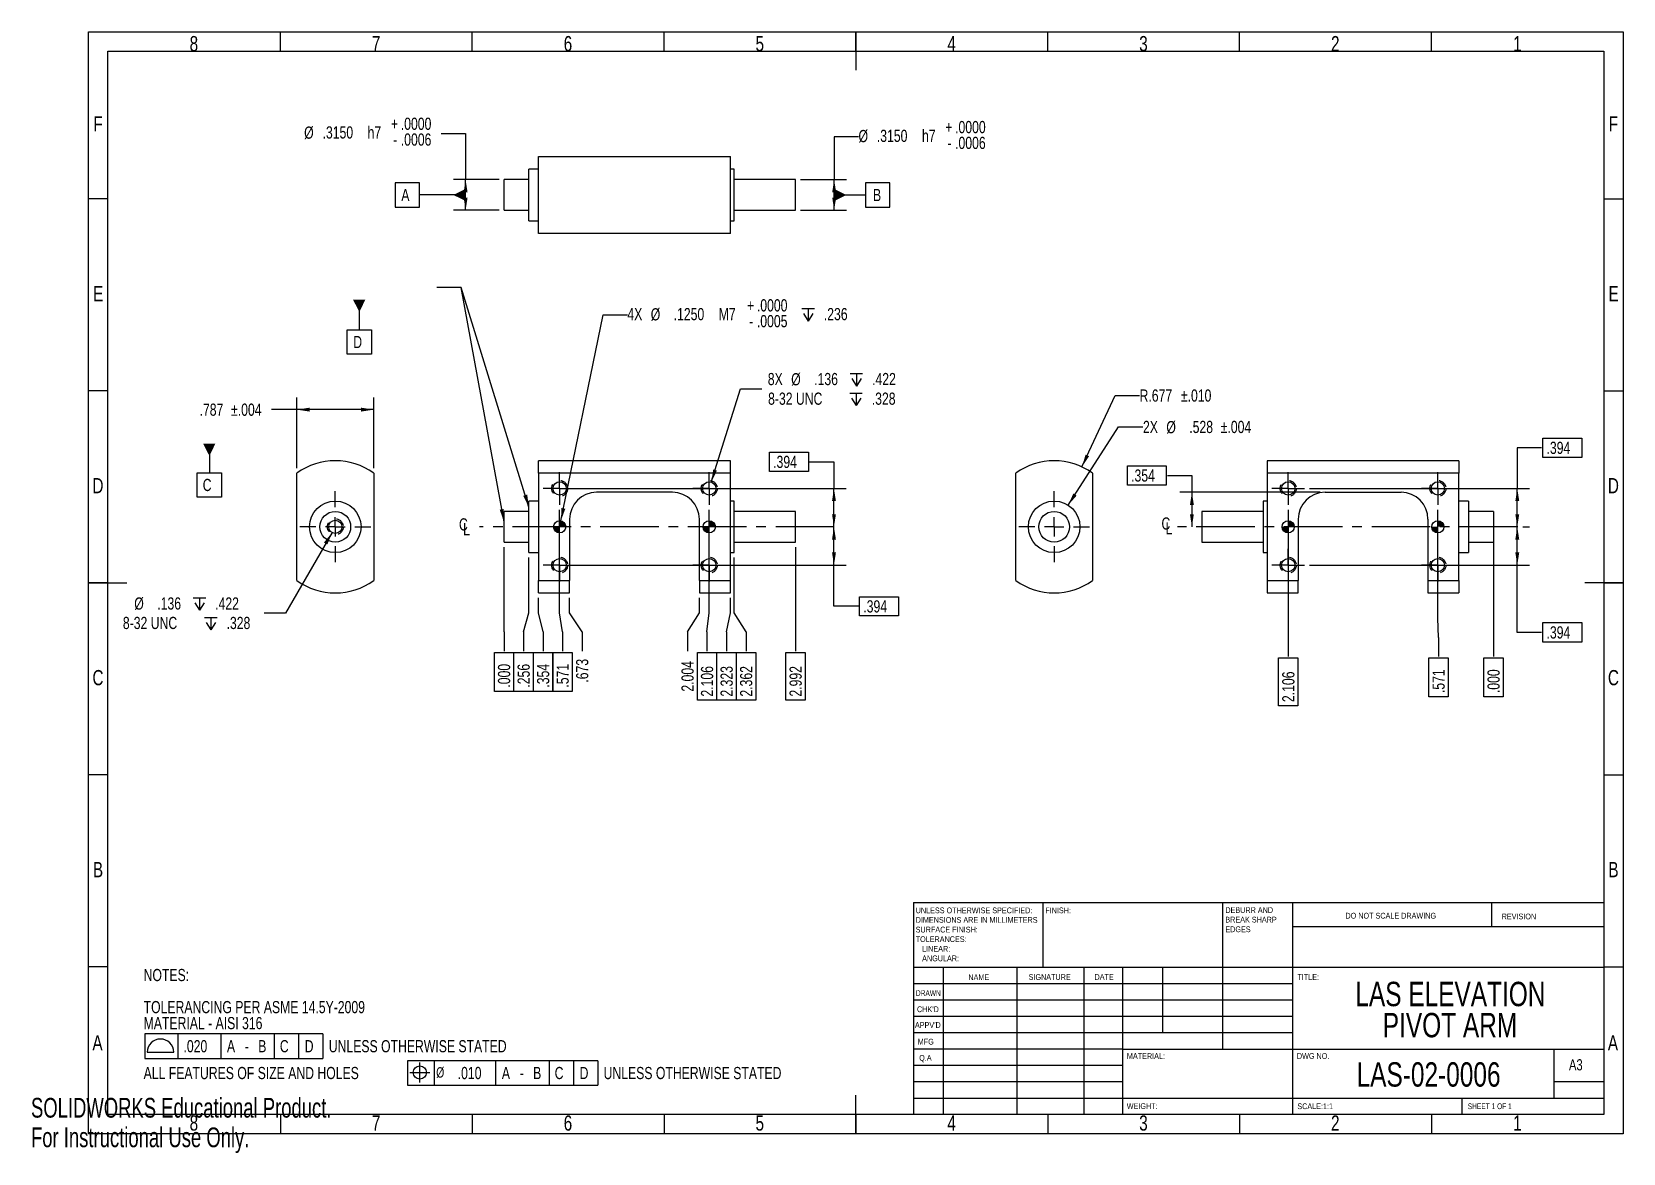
# Model space of a CAD drawing. Extents: x 0 to 16.3, y 0 to 11.5.
import ezdxf

# ---------------------------------------------------------------- set-up
doc = ezdxf.new("R2010")
doc.units = 0
for name, pattern in [('SLD-CENTER', [0.75, 0.6, -0.05, 0.05, -0.05]), ('SLD-DASHED', [0.075, 0.05, -0.025]), ('SLD-SOLID', [0])]:
    doc.linetypes.add(name, pattern=pattern)
doc.layers.get('0').update_dxf_attribs({"linetype": 'CONTINUOUS'})
doc.styles.add('SLDTEXTSTYLE0', font='TXT', dxfattribs={"width": 0.75})
doc.styles.add('SLDTEXTSTYLE1', font='TXT', dxfattribs={"width": 0.686449})
doc.styles.add('SLDTEXTSTYLE2', font='TXT', dxfattribs={"width": 0.6875})
doc.styles.add('SLDTEXTSTYLE4', font='TXT', dxfattribs={"width": 0.7})
doc.dimstyles.new('SLDDIMSTYLE0', dxfattribs={"dimtxt": 0.125, "dimasz": 0.13, "dimexe": 0, "dimexo": 0.0625, "dimgap": -0.03125, "dimtad": 0, "dimtih": 1, "dimtoh": 1, "dimdec": 3, "dimrnd": 1e-09, "dimzin": 4, "dimtxsty": 'SLDTEXTSTYLE0', "dimblk1": 'NONE', "dimblk2": 'NONE', "dimsah": 1, "dimcen": 0.09, "dimazin": 3, "dimtfac": 1, "dimtdec": 3, "dimtofl": 0, "dimtmove": 0, "dimatfit": 3, "dimtolj": 1})
doc.dimstyles.new('SLDDIMSTYLE1', dxfattribs={"dimtxt": 0.125, "dimasz": 0.13, "dimexe": 0, "dimexo": 0.0625, "dimgap": -0.03125, "dimtad": 0, "dimtih": 1, "dimtoh": 1, "dimdec": 3, "dimrnd": 1e-09, "dimzin": 12, "dimtxsty": 'SLDTEXTSTYLE0', "dimblk1": 'NONE', "dimblk2": 'NONE', "dimsah": 1, "dimcen": 0.09, "dimazin": 3, "dimtfac": 1, "dimtdec": 3, "dimtofl": 0, "dimtmove": 0, "dimatfit": 3, "dimtolj": 1})
doc.dimstyles.new('SLDDIMSTYLE10', dxfattribs={"dimtxt": 0.125, "dimasz": 0.13, "dimexe": 0, "dimexo": 0.0625, "dimgap": 0.03125, "dimtad": 0, "dimtih": 1, "dimtoh": 1, "dimdec": 3, "dimrnd": 1e-09, "dimzin": 12, "dimtxsty": 'SLDTEXTSTYLE0', "dimsah": 1, "dimcen": 0, "dimazin": 3, "dimtol": 1, "dimtp": 0.003937, "dimtm": 0.003937, "dimtfac": 1, "dimtdec": 3, "dimtofl": 0, "dimtmove": 0, "dimatfit": 3, "dimtolj": 1})
doc.dimstyles.new('SLDDIMSTYLE11', dxfattribs={"dimtxt": 0.125, "dimasz": 0.13, "dimexe": 0, "dimexo": 0.0625, "dimgap": 0.03125, "dimtad": 0, "dimtih": 1, "dimtoh": 1, "dimdec": 4, "dimrnd": 1e-09, "dimzin": 4, "dimtxsty": 'SLDTEXTSTYLE0', "dimsah": 1, "dimcen": 0.09, "dimazin": 3, "dimtol": 1, "dimtm": 0.0006, "dimtfac": 1, "dimtdec": 4, "dimtofl": 0, "dimtmove": 0, "dimatfit": 3, "dimtolj": 1, "dimtzin": 4})
doc.dimstyles.new('SLDDIMSTYLE12', dxfattribs={"dimtxt": 0.125, "dimasz": 0.13, "dimexe": 0, "dimexo": 0.0625, "dimgap": -0.03125, "dimtad": 0, "dimtih": 1, "dimtoh": 1, "dimdec": 3, "dimrnd": 1e-09, "dimzin": 4, "dimtxsty": 'SLDTEXTSTYLE0', "dimblk1": 'NONE', "dimblk2": 'NONE', "dimsah": 1, "dimcen": 0.09, "dimazin": 3, "dimtfac": 1, "dimtdec": 3, "dimtofl": 0, "dimtmove": 0, "dimatfit": 3, "dimtolj": 1})
doc.dimstyles.new('SLDDIMSTYLE13', dxfattribs={"dimtxt": 0.125, "dimasz": 0.13, "dimexe": 0, "dimexo": 0.0625, "dimgap": 0.03125, "dimtad": 0, "dimtih": 1, "dimtoh": 1, "dimdec": 3, "dimrnd": 1e-09, "dimzin": 12, "dimtxsty": 'SLDTEXTSTYLE0', "dimsah": 1, "dimcen": 0.09, "dimazin": 3, "dimtol": 1, "dimtp": 0.003937, "dimtm": 0.003937, "dimtfac": 1, "dimtdec": 3, "dimtofl": 0, "dimtmove": 0, "dimatfit": 3, "dimtolj": 1})
doc.dimstyles.new('SLDDIMSTYLE2', dxfattribs={"dimtxt": 0.125, "dimasz": 0.13, "dimexe": 0, "dimexo": 0.0625, "dimgap": 0.03125, "dimtad": 0, "dimtih": 1, "dimtoh": 1, "dimdec": 3, "dimrnd": 1e-09, "dimzin": 12, "dimtxsty": 'SLDTEXTSTYLE0', "dimblk1": 'NONE', "dimblk2": 'NONE', "dimsah": 1, "dimcen": 0.09, "dimazin": 3, "dimtfac": 1, "dimtdec": 3, "dimtofl": 0, "dimtmove": 0, "dimatfit": 3, "dimtolj": 1, "dimtzin": 12})
doc.dimstyles.new('SLDDIMSTYLE3', dxfattribs={"dimtxt": 0.125, "dimasz": 0.13, "dimexe": 0, "dimexo": 0.0625, "dimgap": -0.03125, "dimtad": 0, "dimtih": 1, "dimtoh": 1, "dimdec": 3, "dimrnd": 1e-09, "dimzin": 12, "dimtxsty": 'SLDTEXTSTYLE0', "dimblk1": 'NONE', "dimblk2": 'NONE', "dimsah": 1, "dimcen": 0.09, "dimazin": 3, "dimtfac": 1, "dimtdec": 3, "dimtofl": 0, "dimtmove": 0, "dimatfit": 3, "dimtolj": 1})
doc.dimstyles.new('SLDDIMSTYLE4', dxfattribs={"dimtxt": 0.125, "dimasz": 0.13, "dimexe": 0, "dimexo": 0.0625, "dimgap": 0.03125, "dimtad": 0, "dimtih": 1, "dimtoh": 1, "dimdec": 4, "dimrnd": 1e-09, "dimzin": 4, "dimtxsty": 'SLDTEXTSTYLE0', "dimsah": 1, "dimcen": 0, "dimazin": 3, "dimtol": 1, "dimtm": 0.001, "dimtfac": 1, "dimtdec": 3, "dimtofl": 0, "dimtmove": 0, "dimatfit": 3, "dimtolj": 1, "dimtzin": 0})
doc.dimstyles.new('SLDDIMSTYLE5', dxfattribs={"dimtxt": 0.125, "dimasz": 0.13, "dimexe": 0, "dimexo": 0.0625, "dimgap": 0.03125, "dimtad": 0, "dimtih": 1, "dimtoh": 1, "dimdec": 3, "dimrnd": 1e-09, "dimzin": 12, "dimtxsty": 'SLDTEXTSTYLE0', "dimsah": 1, "dimcen": 0, "dimazin": 3, "dimtfac": 1, "dimtdec": 3, "dimtofl": 0, "dimtmove": 0, "dimatfit": 3, "dimtolj": 1, "dimtzin": 12})
doc.dimstyles.new('SLDDIMSTYLE6', dxfattribs={"dimtxt": 0.125, "dimasz": 0.13, "dimexe": 0, "dimexo": 0.0625, "dimgap": -0.03125, "dimtad": 0, "dimtih": 1, "dimtoh": 1, "dimdec": 3, "dimrnd": 1e-09, "dimzin": 12, "dimtxsty": 'SLDTEXTSTYLE0', "dimsah": 1, "dimcen": 0.09, "dimazin": 3, "dimtfac": 1, "dimtdec": 3, "dimtofl": 0, "dimtmove": 0, "dimatfit": 3, "dimtolj": 1})
doc.dimstyles.new('SLDDIMSTYLE8', dxfattribs={"dimtxt": 0.18, "dimasz": 0.13, "dimexe": 0, "dimexo": 0.0625, "dimgap": 0, "dimtad": 0, "dimtih": 1, "dimtoh": 1, "dimdec": 0, "dimrnd": 1e-09, "dimzin": 0, "dimtxsty": 'STANDARD', "dimsah": 1, "dimcen": 0.09, "dimazin": 3, "dimtfac": 0.13, "dimtdec": 0, "dimtofl": 0, "dimtmove": 0, "dimatfit": 3, "dimtolj": 1, "dimtzin": 0})
doc.dimstyles.new('SLDDIMSTYLE9', dxfattribs={"dimtxt": 0.125, "dimasz": 0.13, "dimexe": 0, "dimexo": 0.0625, "dimgap": 0.03125, "dimtad": 0, "dimtih": 1, "dimtoh": 1, "dimdec": 3, "dimrnd": 1e-09, "dimzin": 12, "dimtxsty": 'SLDTEXTSTYLE0', "dimsah": 1, "dimcen": 0, "dimazin": 3, "dimtol": 1, "dimtp": 0.009843, "dimtm": 0.009843, "dimtfac": 1, "dimtdec": 3, "dimtofl": 0, "dimtmove": 0, "dimatfit": 3, "dimtolj": 1, "dimtzin": 0})

msp = doc.modelspace()

# ---------------------------------------------------------------- texts
at = {"color": 7, "linetype": 'CONTINUOUS'}
for s, insert, char_height, attachment_point, style in [('8', (1.67165, 11.45317), 0.15625, 2, 'SLDTEXTSTYLE0'), ('7', (3.54173, 11.45317), 0.15625, 2, 'SLDTEXTSTYLE0'), ('6', (5.51024, 11.45317), 0.15625, 2, 'SLDTEXTSTYLE0'), ('5', (7.47874, 11.45317), 0.15625, 2, 'SLDTEXTSTYLE0'), ('4', (9.44725, 11.45317), 0.15625, 2, 'SLDTEXTSTYLE0'), ('3', (11.41575, 11.45317), 0.15625, 2, 'SLDTEXTSTYLE0'), ('2', (13.38425, 11.45317), 0.15625, 2, 'SLDTEXTSTYLE0'), ('1', (15.25433, 11.45317), 0.15625, 2, 'SLDTEXTSTYLE0'), ('F', (0.68731, 10.63081), 0.15625, 2, 'SLDTEXTSTYLE0'), ('F', (16.23849, 10.63081), 0.15625, 2, 'SLDTEXTSTYLE0'), ('E', (0.68928, 8.88868), 0.15625, 2, 'SLDTEXTSTYLE0'), ('E', (16.24046, 8.88868), 0.15625, 2, 'SLDTEXTSTYLE0'), ('D', (0.68711, 6.92018), 0.15625, 2, 'SLDTEXTSTYLE0'), ('D', (16.23829, 6.92018), 0.15625, 2, 'SLDTEXTSTYLE0'), ('C', (0.68735, 4.95168), 0.15625, 2, 'SLDTEXTSTYLE0'), ('C', (16.23853, 4.95168), 0.15625, 2, 'SLDTEXTSTYLE0'), ('B', (0.68782, 2.98317), 0.15625, 2, 'SLDTEXTSTYLE0'), ('B', (16.239, 2.98317), 0.15625, 2, 'SLDTEXTSTYLE0'), ('FINISH:', (10.40832, 2.51651), 0.059055, 1, 'SLDTEXTSTYLE0'), ('DO NOT SCALE DRAWING', (13.48877, 2.46193), 0.0590551, 1, 'SLDTEXTSTYLE0'), ('REVISION', (15.09164, 2.45413), 0.059055, 1, 'SLDTEXTSTYLE0'), ('NAME', (9.61899, 1.83077), 0.059055, 1, 'SLDTEXTSTYLE0'), ('SIGNATURE', (10.23754, 1.83314), 0.059055, 1, 'SLDTEXTSTYLE0'), ('DATE', (10.91396, 1.83371), 0.059055, 1, 'SLDTEXTSTYLE0'), ('TITLE:', (12.99568, 1.83371), 0.059055, 1, 'SLDTEXTSTYLE0'), ('DRAWN', (9.08045, 1.66869), 0.059055, 1, 'SLDTEXTSTYLE1'), ("CHK'D", (9.0921, 1.50244), 0.059055, 1, 'SLDTEXTSTYLE0'), ("APPV'D", (9.07093, 1.34118), 0.059055, 1, 'SLDTEXTSTYLE0'), ('A', (0.68266, 1.20711), 0.15625, 2, 'SLDTEXTSTYLE0'), ('MFG', (9.09937, 1.16991), 0.059055, 1, 'SLDTEXTSTYLE0'), ('A', (16.23385, 1.20711), 0.15625, 2, 'SLDTEXTSTYLE0'), ('Q.A', (9.11453, 1.00412), 0.059055, 1, 'SLDTEXTSTYLE0'), ('MATERIAL:', (11.2459, 1.02307), 0.059055, 1, 'SLDTEXTSTYLE0'), ('DWG NO.', (12.99028, 1.02307), 0.059055, 1, 'SLDTEXTSTYLE0'), ('LAS-02-0006', (14.34162, 0.92941), 0.25, 2, 'SLDTEXTSTYLE0'), ('A3', (15.78233, 0.96088), 0.114583, 1, 'SLDTEXTSTYLE0'), ('SOLIDWORKS Educational Product.', (0, 0.56419), 0.2022874, 1, 'SLDTEXTSTYLE4'), ('WEIGHT:', (11.2448, 0.50982), 0.059, 1, 'SLDTEXTSTYLE0'), ('SCALE:1:1', (12.99504, 0.50788), 0.059055, 1, 'SLDTEXTSTYLE0'), ('SHEET 1 OF 1', (14.74324, 0.50788), 0.0590551, 1, 'SLDTEXTSTYLE2'), ('8', (1.67165, 0.38475), 0.15625, 2, 'SLDTEXTSTYLE0'), ('7', (3.54173, 0.38475), 0.15625, 2, 'SLDTEXTSTYLE0'), ('6', (5.51024, 0.38475), 0.15625, 2, 'SLDTEXTSTYLE0'), ('5', (7.47874, 0.38475), 0.15625, 2, 'SLDTEXTSTYLE0'), ('4', (9.44725, 0.38475), 0.15625, 2, 'SLDTEXTSTYLE0'), ('3', (11.41575, 0.38475), 0.15625, 2, 'SLDTEXTSTYLE0'), ('2', (13.38425, 0.38475), 0.15625, 2, 'SLDTEXTSTYLE0'), ('1', (15.25433, 0.38475), 0.15625, 2, 'SLDTEXTSTYLE0'), ('For Instructional Use Only.', (0, 0.26076), 0.2022874, 1, 'SLDTEXTSTYLE4')]:
    msp.add_mtext(s, dxfattribs=dict(at, insert=insert, char_height=char_height, attachment_point=attachment_point, style=style))

# ---------------------------------------------------------------- blocks, each defined once
blk = doc.blocks.new('SW_SYMBOL_GTOL_SPROF')
at = {"color": 0, "linetype": 'CONTINUOUS'}
blk.add_line((0, 0), (78.7, 0), dxfattribs=at)
blk.add_arc((39.4, 0), 39.4, 0, 180, dxfattribs=at)
blk = doc.blocks.new('SW_SYMBOL_GTOL_POSI')
at = {"color": 0, "linetype": 'CONTINUOUS'}
for p, q in [((29.5, -9.8), (29.5, 49.2)), ((0, 19.7), (59.1, 19.7))]:
    blk.add_line(p, q, dxfattribs=at)
blk.add_circle((29.5, 19.7), 19.7, dxfattribs=at)
blk = doc.blocks.new('SW_NOTE_0')
at = {"color": 0, "linetype": 'SLD-SOLID'}
for p, q in [((0.013, -0.506), (0.013, -0.756)), ((1.84, -0.506), (0.013, -0.506)), ((0.013, -0.506), (0.013, -0.756)), ((0.35, -0.506), (0.013, -0.506)), ((0.35, -0.506), (0.35, -0.756)), ((0.792, -0.506), (0.792, -0.756)), ((0.792, -0.506), (0.792, -0.756)), ((1.34, -0.506), (1.34, -0.756)), ((1.59, -0.506), (1.59, -0.756)), ((1.84, -0.506), (1.84, -0.756)), ((0.013, -0.756), (1.84, -0.756)), ((0.013, -0.756), (0.35, -0.756)), ((2.708, -0.781), (2.708, -1.031)), ((4.661, -0.781), (2.708, -0.781)), ((2.708, -0.781), (2.708, -1.031)), ((2.983, -0.781), (2.708, -0.781)), ((2.983, -0.781), (2.983, -1.031)), ((3.612, -0.781), (3.612, -1.031)), ((3.612, -0.781), (3.612, -1.031)), ((4.161, -0.781), (4.161, -1.031)), ((4.411, -0.781), (4.411, -1.031)), ((4.661, -0.781), (4.661, -1.031)), ((2.708, -1.031), (4.661, -1.031)), ((2.708, -1.031), (2.983, -1.031))]:
    blk.add_line(p, q, dxfattribs=at)
at = {"color": 0, "linetype": 'CONTINUOUS'}
for name, p, xscale, yscale, zscale in [('SW_SYMBOL_GTOL_SPROF', (0.037, -0.694), 0.0034488282, 0.0034488282, 0.0034488282), ('SW_SYMBOL_GTOL_POSI', (2.733, -0.969), 0.0034488281, 0.0034488281, 0.0034488281)]:
    blk.add_blockref(name, p, dxfattribs=dict(at, xscale=xscale, yscale=yscale, zscale=zscale))
at = {"color": 0, "linetype": 'CONTINUOUS', "attachment_point": 1, "style": 'SLDTEXTSTYLE0'}
for s, insert, char_height in [('NOTES:', (0, 0.161), 0.125), ('TOLERANCING PER ASME 14.5Y-2009', (0, -0.168), 0.125), ('MATERIAL - AISI 316', (0, -0.332), 0.125), ('.020', (0.409, -0.569), 0.125), ('A', (0.855, -0.569), 0.125), ('-', (1.038, -0.569), 0.125), ('B', (1.176, -0.569), 0.125), ('C', (1.398, -0.569), 0.125), ('D', (1.653, -0.569), 0.125), ('UNLESS OTHERWISE STATED', (1.9, -0.569), 0.125), ('ALL FEATURES OF SIZE AND HOLES', (0, -0.844), 0.125), ('%%c', (3.002, -0.847), 0.1063), ('.010', (3.223, -0.844), 0.125), ('A', (3.676, -0.844), 0.125), ('-', (3.859, -0.844), 0.125), ('B', (3.997, -0.844), 0.125), ('C', (4.218, -0.844), 0.125), ('D', (4.474, -0.844), 0.125), ('UNLESS OTHERWISE STATED', (4.72, -0.844), 0.125)]:
    blk.add_mtext(s, dxfattribs=dict(at, insert=insert, char_height=char_height))
blk = doc.blocks.new('SW_NOTE_0_1')
at = {"color": 0, "linetype": 'CONTINUOUS', "attachment_point": 1, "style": 'SLDTEXTSTYLE0'}
for s, insert, char_height in [('UNLESS OTHERWISE SPECIFIED:', (0, 0.076), 0.05906), ('SURFACE FINISH:', (0, -0.121), 0.05906), ('DIMENSIONS ARE IN MILLIMETERS', (0, -0.022), 0.05906), ('TOLERANCES:', (0, -0.219), 0.05906), ('LINEAR:', (0.066, -0.318), 0.0591), ('ANGULAR:', (0.066, -0.416), 0.0591)]:
    blk.add_mtext(s, dxfattribs=dict(at, insert=insert, char_height=char_height))
blk = doc.blocks.new('SW_NOTE_0_2')
at = {"color": 0, "linetype": 'CONTINUOUS', "attachment_point": 1, "style": 'SLDTEXTSTYLE0'}
for s, insert, char_height in [('DEBURR AND', (0, 0.076), 0.0591), ('BREAK SHARP', (0, -0.022), 0.05906), ('EDGES', (0, -0.121), 0.0591)]:
    blk.add_mtext(s, dxfattribs=dict(at, insert=insert, char_height=char_height))
blk = doc.blocks.new('SW_NOTE_0_3')
at = {"color": 0, "linetype": 'CONTINUOUS', "char_height": 0.25, "attachment_point": 2, "style": 'SLDTEXTSTYLE0'}
for s, insert in [('LAS ELEVATION', (1.176, 0.322)), ('PIVOT ARM', (1.172, 0.003))]:
    blk.add_mtext(s, dxfattribs=dict(at, insert=insert))
blk = doc.blocks.new('_D')
at = {"color": 7, "linetype": 'SLD-SOLID'}
for p, q in [((4.854, 5.539), (4.854, 6.213)), ((4.854, 5.342), (4.854, 5.539)), ((4.854, 5.342), (4.854, 5.145)), ((4.755, 4.733), (4.755, 5.133)), ((4.755, 5.133), (4.953, 5.133)), ((4.953, 5.133), (4.953, 4.733)), ((4.953, 4.733), (4.755, 4.733))]:
    blk.add_line(p, q, dxfattribs=at)
at = {"color": 7, "linetype": 'SLD-SOLID', "insert": (4.792, 4.771), "char_height": 0.125, "attachment_point": 1, "rotation": 90, "style": 'SLDTEXTSTYLE0'}
blk.add_mtext('.000', dxfattribs=at)
blk = doc.blocks.new('_NONE')
blk = doc.blocks.new('_D_1')
at = {"color": 7, "linetype": 'SLD-SOLID'}
for p, q in [((5.11, 5.539), (5.11, 6.107)), ((5.055, 5.342), (5.11, 5.539)), ((5.055, 5.342), (5.055, 5.145)), ((4.955, 4.733), (4.955, 5.133)), ((4.955, 5.133), (5.154, 5.133)), ((5.154, 5.133), (5.154, 4.733)), ((5.154, 4.733), (4.955, 4.733))]:
    blk.add_line(p, q, dxfattribs=at)
at = {"color": 7, "linetype": 'SLD-SOLID', "insert": (4.993, 4.771), "char_height": 0.125, "attachment_point": 1, "rotation": 90, "style": 'SLDTEXTSTYLE0'}
blk.add_mtext('.256', dxfattribs=at)
blk = doc.blocks.new('_D_2')
at = {"color": 7, "linetype": 'SLD-SOLID'}
for p, q in [((5.208, 5.539), (5.208, 5.693)), ((5.255, 5.342), (5.208, 5.539)), ((5.255, 5.342), (5.255, 5.145)), ((5.156, 4.733), (5.156, 5.133)), ((5.156, 5.133), (5.354, 5.133)), ((5.354, 5.133), (5.354, 4.733)), ((5.354, 4.733), (5.156, 4.733))]:
    blk.add_line(p, q, dxfattribs=at)
at = {"color": 7, "linetype": 'SLD-SOLID', "insert": (5.193, 4.771), "char_height": 0.125, "attachment_point": 1, "rotation": 90, "style": 'SLDTEXTSTYLE0'}
blk.add_mtext('.354', dxfattribs=at)
blk = doc.blocks.new('_D_3')
at = {"color": 7, "linetype": 'SLD-SOLID'}
for p, q in [((5.425, 5.539), (5.425, 6.596)), ((5.455, 5.342), (5.425, 5.539)), ((5.455, 5.342), (5.455, 5.145)), ((5.356, 4.733), (5.356, 5.133)), ((5.356, 5.133), (5.555, 5.133)), ((5.555, 5.133), (5.555, 4.733)), ((5.555, 4.733), (5.356, 4.733))]:
    blk.add_line(p, q, dxfattribs=at)
at = {"color": 7, "linetype": 'SLD-SOLID', "insert": (5.393, 4.771), "char_height": 0.125, "attachment_point": 1, "rotation": 90, "style": 'SLDTEXTSTYLE0'}
blk.add_mtext('.571', dxfattribs=at)
blk = doc.blocks.new('_D_4')
at = {"color": 7, "linetype": 'SLD-SOLID'}
for p, q in [((5.527, 5.539), (5.527, 5.693)), ((5.656, 5.342), (5.527, 5.539)), ((5.656, 5.342), (5.656, 5.145))]:
    blk.add_line(p, q, dxfattribs=at)
at = {"color": 7, "linetype": 'SLD-SOLID', "insert": (5.594, 4.822), "char_height": 0.125, "attachment_point": 1, "rotation": 90, "style": 'SLDTEXTSTYLE0'}
blk.add_mtext('.673', dxfattribs=at)
blk = doc.blocks.new('_D_5')
at = {"color": 7, "linetype": 'SLD-SOLID'}
for p, q in [((6.859, 5.539), (6.859, 5.693)), ((6.737, 5.342), (6.859, 5.539)), ((6.737, 5.342), (6.737, 5.145))]:
    blk.add_line(p, q, dxfattribs=at)
at = {"color": 7, "linetype": 'SLD-SOLID', "insert": (6.675, 4.73), "char_height": 0.125, "attachment_point": 1, "rotation": 90, "style": 'SLDTEXTSTYLE0'}
blk.add_mtext('2.004', dxfattribs=at)
blk = doc.blocks.new('_D_6')
at = {"color": 7, "linetype": 'SLD-SOLID'}
for p, q in [((6.96, 5.539), (6.96, 6.596)), ((6.937, 5.342), (6.96, 5.539)), ((6.937, 5.342), (6.937, 5.145)), ((6.838, 4.641), (6.838, 5.133)), ((6.838, 5.133), (7.036, 5.133)), ((7.036, 5.133), (7.036, 4.641)), ((7.036, 4.641), (6.838, 4.641))]:
    blk.add_line(p, q, dxfattribs=at)
at = {"color": 7, "linetype": 'SLD-SOLID', "insert": (6.875, 4.679), "char_height": 0.125, "attachment_point": 1, "rotation": 90, "style": 'SLDTEXTSTYLE0'}
blk.add_mtext('2.106', dxfattribs=at)
blk = doc.blocks.new('_D_7')
at = {"color": 7, "linetype": 'SLD-SOLID'}
for p, q in [((7.177, 5.539), (7.177, 5.693)), ((7.138, 5.342), (7.177, 5.539)), ((7.138, 5.342), (7.138, 5.145)), ((7.038, 4.641), (7.038, 5.133)), ((7.038, 5.133), (7.237, 5.133)), ((7.237, 5.133), (7.237, 4.641)), ((7.237, 4.641), (7.038, 4.641))]:
    blk.add_line(p, q, dxfattribs=at)
at = {"color": 7, "linetype": 'SLD-SOLID', "insert": (7.076, 4.679), "char_height": 0.125, "attachment_point": 1, "rotation": 90, "style": 'SLDTEXTSTYLE0'}
blk.add_mtext('2.323', dxfattribs=at)
blk = doc.blocks.new('_D_8')
at = {"color": 7, "linetype": 'SLD-SOLID'}
for p, q in [((7.216, 5.539), (7.216, 6.107)), ((7.338, 5.342), (7.216, 5.539)), ((7.338, 5.342), (7.338, 5.145)), ((7.239, 4.641), (7.239, 5.133)), ((7.239, 5.133), (7.437, 5.133)), ((7.437, 5.133), (7.437, 4.641)), ((7.437, 4.641), (7.239, 4.641))]:
    blk.add_line(p, q, dxfattribs=at)
at = {"color": 7, "linetype": 'SLD-SOLID', "insert": (7.276, 4.679), "char_height": 0.125, "attachment_point": 1, "rotation": 90, "style": 'SLDTEXTSTYLE0'}
blk.add_mtext('2.362', dxfattribs=at)
blk = doc.blocks.new('_D_9')
at = {"color": 7, "linetype": 'SLD-SOLID'}
for p, q in [((7.846, 6.213), (7.846, 5.145)), ((7.747, 4.641), (7.747, 5.133)), ((7.747, 5.133), (7.945, 5.133)), ((7.945, 5.133), (7.945, 4.641)), ((7.945, 4.641), (7.747, 4.641))]:
    blk.add_line(p, q, dxfattribs=at)
at = {"color": 7, "linetype": 'SLD-SOLID', "insert": (7.784, 4.679), "char_height": 0.125, "attachment_point": 1, "rotation": 90, "style": 'SLDTEXTSTYLE0'}
blk.add_mtext('2.992', dxfattribs=at)
blk = doc.blocks.new('SW_SYMBOL_HOLE_DEPTH')
at = {"color": 0, "linetype": 'SLD-SOLID'}
for p, q in [((0, 34.4), (31.5, 34.4)), ((3.9, 21.9), (15.7, 3)), ((15.7, 34.4), (15.7, 3)), ((27.6, 21.9), (15.7, 3))]:
    blk.add_line(p, q, dxfattribs=at)
blk = doc.blocks.new('_D_10')
at = {"color": 7, "linetype": 'SLD-SOLID'}
for p, q in [((5.438, 6.482), (5.87, 8.593)), ((5.87, 8.593), (6.12, 8.593))]:
    blk.add_line(p, q, dxfattribs=at)
blk.add_solid([(5.438, 6.482), (5.483, 6.605), (5.444, 6.613)], dxfattribs=at)
at = {"color": 7, "linetype": 'SLD-SOLID', "xscale": 0.0040555664, "yscale": 0.0040555664, "zscale": 0.0040555664}
blk.add_blockref('SW_SYMBOL_HOLE_DEPTH', (7.911, 8.518), dxfattribs=at)
at = {"color": 7, "linetype": 'SLD-SOLID', "char_height": 0.125, "attachment_point": 1, "style": 'SLDTEXTSTYLE0'}
for s, insert in [('4X', (6.12, 8.664)), ('%%c', (6.36, 8.662)), ('.1250', (6.595, 8.664)), ('M7', (7.057, 8.664)), ('+', (7.348, 8.754)), ('.0000', (7.449, 8.754)), ('.236', (8.136, 8.664)), ('-', (7.371, 8.592)), ('.0005', (7.449, 8.592))]:
    blk.add_mtext(s, dxfattribs=dict(at, insert=insert))
blk = doc.blocks.new('_D_11')
at = {"color": 7, "linetype": 'SLD-SOLID'}
for p, q in [((6.981, 6.879), (7.28, 7.835)), ((7.28, 7.835), (7.499, 7.835))]:
    blk.add_line(p, q, dxfattribs=at)
blk.add_solid([(6.981, 6.879), (7.039, 6.997), (7.001, 7.009)], dxfattribs=at)
at = {"color": 7, "linetype": 'SLD-SOLID', "xscale": 0.0040555664, "yscale": 0.0040555664, "zscale": 0.0040555664}
for p in [(8.406, 7.852), (8.403, 7.652)]:
    blk.add_blockref('SW_SYMBOL_HOLE_DEPTH', p, dxfattribs=at)
at = {"color": 7, "linetype": 'SLD-SOLID', "char_height": 0.125, "attachment_point": 1, "style": 'SLDTEXTSTYLE0'}
for s, insert in [('8X', (7.561, 7.998)), ('%%c', (7.801, 7.996)), ('.136', (8.037, 7.998)), ('.422', (8.631, 7.998)), ('8-32 UNC', (7.564, 7.797)), ('.328', (8.628, 7.797))]:
    blk.add_mtext(s, dxfattribs=dict(at, insert=insert))
blk = doc.blocks.new('_D_12')
at = {"color": 7, "linetype": 'SLD-SOLID'}
for p, q in [((7.578, 6.987), (7.578, 7.186)), ((7.578, 7.186), (7.977, 7.186)), ((7.977, 7.186), (7.977, 6.987)), ((7.99, 7.087), (8.24, 7.087)), ((8.24, 7.087), (8.24, 6.814)), ((7.977, 6.987), (7.578, 6.987)), ((5.475, 6.814), (8.365, 6.814)), ((8.24, 6.42), (8.24, 6.814))]:
    blk.add_line(p, q, dxfattribs=at)
for points in [[(8.24, 6.814), (8.22, 6.684), (8.26, 6.684)], [(8.24, 6.42), (8.26, 6.55), (8.22, 6.55)]]:
    blk.add_solid(points, dxfattribs=at)
at = {"color": 7, "linetype": 'SLD-SOLID', "insert": (7.616, 7.149), "char_height": 0.125, "attachment_point": 1, "style": 'SLDTEXTSTYLE0'}
blk.add_mtext('.394', dxfattribs=at)
blk = doc.blocks.new('_D_13')
at = {"color": 7, "linetype": 'SLD-SOLID'}
for p, q in [((8.24, 6.027), (8.24, 6.42)), ((5.475, 6.027), (8.365, 6.027)), ((8.24, 5.605), (8.24, 6.027)), ((8.49, 5.605), (8.24, 5.605)), ((8.503, 5.506), (8.503, 5.704)), ((8.503, 5.704), (8.902, 5.704)), ((8.902, 5.704), (8.902, 5.506)), ((8.902, 5.506), (8.503, 5.506))]:
    blk.add_line(p, q, dxfattribs=at)
for points in [[(8.24, 6.42), (8.22, 6.29), (8.26, 6.29)], [(8.24, 6.027), (8.26, 6.157), (8.22, 6.157)]]:
    blk.add_solid(points, dxfattribs=at)
at = {"color": 7, "linetype": 'SLD-SOLID', "insert": (8.541, 5.667), "char_height": 0.125, "attachment_point": 1, "style": 'SLDTEXTSTYLE0'}
blk.add_mtext('.394', dxfattribs=at)
blk = doc.blocks.new('SW_SYMBOL_MOD_CL')
at = {"color": 0, "linetype": 'CONTINUOUS', "char_height": 30.8, "attachment_point": 5, "style": 'SLDTEXTSTYLE0'}
for s, insert in [('C', (15.7, 23.6)), ('L', (23.6, 11.8))]:
    blk.add_mtext(s, dxfattribs=dict(at, insert=insert))
blk = doc.blocks.new('SW_CENTERMARKSYMBOL_0')
at = {"color": 0, "linetype": 'SLD-SOLID'}
for p, q in [((0, 0.1), (0, 0.168)), ((-0.1, 0), (-0.168, 0)), ((0, 0), (-0.1, 0)), ((0, 0), (0, 0.1)), ((0, 0), (0, -0.1)), ((0, 0), (0.1, 0)), ((0.1, 0), (0.168, 0)), ((0, -0.1), (0, -0.168))]:
    blk.add_line(p, q, dxfattribs=at)
blk = doc.blocks.new('SW_CENTERMARKSYMBOL_1')
at = {"color": 0, "linetype": 'SLD-SOLID'}
for p, q in [((0, 0.1), (0, 0.168)), ((-0.1, 0), (-0.168, 0)), ((0, 0), (-0.1, 0)), ((0, 0), (0, 0.1)), ((0, 0), (0, -0.1)), ((0, 0), (0.1, 0)), ((0.1, 0), (0.168, 0)), ((0, -0.1), (0, -0.168))]:
    blk.add_line(p, q, dxfattribs=at)
blk = doc.blocks.new('SW_CENTERMARKSYMBOL_2')
at = {"color": 0, "linetype": 'SLD-SOLID'}
for p, q in [((0, 0.1), (0, 0.168)), ((-0.1, 0), (-0.168, 0)), ((0, 0), (-0.1, 0)), ((0, 0), (0, 0.1)), ((0, 0), (0, -0.1)), ((0, 0), (0.1, 0)), ((0.1, 0), (0.168, 0)), ((0, -0.1), (0, -0.168))]:
    blk.add_line(p, q, dxfattribs=at)
blk = doc.blocks.new('SW_CENTERMARKSYMBOL_3')
at = {"color": 0, "linetype": 'SLD-SOLID'}
for p, q in [((0, 0.1), (0, 0.168)), ((-0.1, 0), (-0.168, 0)), ((0, 0), (-0.1, 0)), ((0, 0), (0, 0.1)), ((0, 0), (0, -0.1)), ((0, 0), (0.1, 0)), ((0.1, 0), (0.168, 0)), ((0, -0.1), (0, -0.168))]:
    blk.add_line(p, q, dxfattribs=at)
blk = doc.blocks.new('SW_DATUMTAG_0')
at = {"color": 0, "linetype": 'SLD-SOLID'}
for p, q in [((0.062, 0.531), (0.062, 0.224)), ((-0.063, -0.026), (-0.063, 0.224)), ((-0.063, 0.224), (0.187, 0.224)), ((0.187, 0.224), (0.187, -0.026)), ((0.187, -0.026), (-0.063, -0.026))]:
    blk.add_line(p, q, dxfattribs=at)
blk.add_solid([(0.124, 0.531), (-0.001, 0.531), (0.062, 0.406)], dxfattribs=at)
at = {"color": 0, "linetype": 'CONTINUOUS', "insert": (0, 0.161), "char_height": 0.125, "attachment_point": 1, "style": 'SLDTEXTSTYLE0'}
blk.add_mtext('D', dxfattribs=at)
blk = doc.blocks.new('*U54')
at = {"color": 0, "linetype": 'CONTINUOUS'}
for points in [[(0, 0), (0, 0.062), (0.012, 0)], [(0.012, 0), (0, 0.062), (0.012, 0.061)], [(0.012, 0), (0.012, 0.061), (0.024, 0)], [(0.024, 0), (0.012, 0.061), (0.024, 0.058)], [(0.024, 0), (0.024, 0.058), (0.035, 0)], [(0.035, 0), (0.024, 0.058), (0.035, 0.052)], [(0.035, 0), (0.035, 0.052), (0.044, 0)], [(0.044, 0), (0.035, 0.052), (0.044, 0.044)], [(0.044, 0), (0.044, 0.044), (0.052, 0)], [(0.052, 0), (0.044, 0.044), (0.052, 0.035)], [(0.052, 0), (0.052, 0.035), (0.058, 0)], [(0.058, 0), (0.052, 0.035), (0.058, 0.024)], [(0.058, 0), (0.058, 0.024), (0.061, 0)], [(0.061, 0), (0.058, 0.024), (0.061, 0.012)], [(0.061, 0), (0.061, 0.012), (0.062, 0)]]:
    blk.add_solid(points, dxfattribs=at)
blk = doc.blocks.new('*U55')
at = {"color": 0, "linetype": 'CONTINUOUS'}
for points in [[(-0.062, -0.011), (-0.062, 0), (-0.062, 0)], [(-0.062, -0.011), (-0.062, 0), (-0.059, -0.021)], [(-0.059, -0.021), (-0.062, 0), (-0.059, 0)], [(-0.059, -0.021), (-0.059, 0), (-0.054, -0.031)], [(-0.054, -0.031), (-0.059, 0), (-0.054, 0)], [(-0.054, -0.031), (-0.054, 0), (-0.048, -0.04)], [(-0.048, -0.04), (-0.054, 0), (-0.048, 0)], [(-0.048, -0.04), (-0.048, 0), (-0.04, -0.048)], [(-0.04, -0.048), (-0.048, 0), (-0.04, 0)], [(-0.04, -0.048), (-0.04, 0), (-0.031, -0.054)], [(-0.031, -0.054), (-0.04, 0), (-0.031, 0)], [(-0.031, -0.054), (-0.031, 0), (-0.021, -0.059)], [(-0.021, -0.059), (-0.031, 0), (-0.021, 0)], [(-0.021, -0.059), (-0.021, 0), (-0.011, -0.062)], [(-0.011, -0.062), (-0.021, 0), (-0.011, 0)], [(-0.011, -0.062), (-0.011, 0), (0, -0.062)], [(0, -0.062), (-0.011, 0), (0, 0)]]:
    blk.add_solid(points, dxfattribs=at)
blk = doc.blocks.new('SW_DOWELSYMBOL_0')
at = {"color": 0, "linetype": 'CONTINUOUS'}
blk.add_circle((0, 0), 0.0625, dxfattribs=at)
for name in ['*U55', '*U54']:
    blk.add_blockref(name, (0, 0), dxfattribs=at)
blk = doc.blocks.new('*U56')
at = {"color": 0, "linetype": 'CONTINUOUS'}
for points in [[(0, 0), (0, 0.062), (0.012, 0)], [(0.012, 0), (0, 0.062), (0.012, 0.061)], [(0.012, 0), (0.012, 0.061), (0.024, 0)], [(0.024, 0), (0.012, 0.061), (0.024, 0.058)], [(0.024, 0), (0.024, 0.058), (0.035, 0)], [(0.035, 0), (0.024, 0.058), (0.035, 0.052)], [(0.035, 0), (0.035, 0.052), (0.044, 0)], [(0.044, 0), (0.035, 0.052), (0.044, 0.044)], [(0.044, 0), (0.044, 0.044), (0.052, 0)], [(0.052, 0), (0.044, 0.044), (0.052, 0.035)], [(0.052, 0), (0.052, 0.035), (0.058, 0)], [(0.058, 0), (0.052, 0.035), (0.058, 0.024)], [(0.058, 0), (0.058, 0.024), (0.061, 0)], [(0.061, 0), (0.058, 0.024), (0.061, 0.012)], [(0.061, 0), (0.061, 0.012), (0.062, 0)]]:
    blk.add_solid(points, dxfattribs=at)
blk = doc.blocks.new('*U57')
at = {"color": 0, "linetype": 'CONTINUOUS'}
for points in [[(-0.062, -0.011), (-0.062, 0), (-0.062, 0)], [(-0.062, -0.011), (-0.062, 0), (-0.059, -0.021)], [(-0.059, -0.021), (-0.062, 0), (-0.059, 0)], [(-0.059, -0.021), (-0.059, 0), (-0.054, -0.031)], [(-0.054, -0.031), (-0.059, 0), (-0.054, 0)], [(-0.054, -0.031), (-0.054, 0), (-0.048, -0.04)], [(-0.048, -0.04), (-0.054, 0), (-0.048, 0)], [(-0.048, -0.04), (-0.048, 0), (-0.04, -0.048)], [(-0.04, -0.048), (-0.048, 0), (-0.04, 0)], [(-0.04, -0.048), (-0.04, 0), (-0.031, -0.054)], [(-0.031, -0.054), (-0.04, 0), (-0.031, 0)], [(-0.031, -0.054), (-0.031, 0), (-0.021, -0.059)], [(-0.021, -0.059), (-0.031, 0), (-0.021, 0)], [(-0.021, -0.059), (-0.021, 0), (-0.011, -0.062)], [(-0.011, -0.062), (-0.021, 0), (-0.011, 0)], [(-0.011, -0.062), (-0.011, 0), (0, -0.062)], [(0, -0.062), (-0.011, 0), (0, 0)]]:
    blk.add_solid(points, dxfattribs=at)
blk = doc.blocks.new('SW_DOWELSYMBOL_1')
at = {"color": 0, "linetype": 'CONTINUOUS'}
blk.add_circle((0, 0), 0.0625, dxfattribs=at)
for name in ['*U57', '*U56']:
    blk.add_blockref(name, (0, 0), dxfattribs=at)
blk = doc.blocks.new('_D_14')
at = {"color": 7, "linetype": 'SLD-SOLID'}
for p, q in [((10.785, 7.035), (11.126, 7.767)), ((11.126, 7.767), (11.376, 7.767))]:
    blk.add_line(p, q, dxfattribs=at)
blk.add_solid([(10.785, 7.035), (10.858, 7.144), (10.822, 7.161)], dxfattribs=at)
at = {"color": 7, "linetype": 'SLD-SOLID', "char_height": 0.125, "attachment_point": 1, "style": 'SLDTEXTSTYLE0'}
for s, insert in [('R.677', (11.376, 7.829)), ('±.010', (11.8, 7.829))]:
    blk.add_mtext(s, dxfattribs=dict(at, insert=insert))
blk = doc.blocks.new('_D_15')
at = {"color": 7, "linetype": 'SLD-SOLID'}
for p, q in [((10.643, 6.642), (11.161, 7.444)), ((11.161, 7.444), (11.411, 7.444))]:
    blk.add_line(p, q, dxfattribs=at)
blk.add_solid([(10.643, 6.642), (10.73, 6.74), (10.696, 6.762)], dxfattribs=at)
at = {"color": 7, "linetype": 'SLD-SOLID', "char_height": 0.125, "attachment_point": 1, "style": 'SLDTEXTSTYLE0'}
for s, insert in [('2X', (11.411, 7.507)), ('%%c', (11.651, 7.505)), ('.528', (11.886, 7.507)), ('±.004', (12.209, 7.507))]:
    blk.add_mtext(s, dxfattribs=dict(at, insert=insert))
blk = doc.blocks.new('SW_CENTERMARKSYMBOL_4')
at = {"color": 0, "linetype": 'SLD-SOLID'}
for p, q in [((0, 0.2), (0, 0.364)), ((-0.2, 0), (-0.364, 0)), ((0, 0), (-0.1, 0)), ((0, 0), (0, 0.1)), ((0, 0), (0, -0.1)), ((0, 0), (0.1, 0)), ((0.2, 0), (0.364, 0)), ((0, -0.2), (0, -0.364))]:
    blk.add_line(p, q, dxfattribs=at)
blk = doc.blocks.new('_D_16')
at = {"color": 7, "linetype": 'SLD-SOLID'}
for p, q in [((4.21, 10.455), (4.46, 10.455)), ((4.46, 10.455), (4.46, 9.981)), ((4.804, 9.981), (4.335, 9.981)), ((4.46, 9.666), (4.46, 9.981)), ((4.804, 9.666), (4.335, 9.666))]:
    blk.add_line(p, q, dxfattribs=at)
for points in [[(4.46, 9.981), (4.44, 9.851), (4.48, 9.851)], [(4.46, 9.666), (4.48, 9.796), (4.44, 9.796)]]:
    blk.add_solid(points, dxfattribs=at)
at = {"color": 7, "linetype": 'SLD-SOLID', "char_height": 0.125, "attachment_point": 1, "style": 'SLDTEXTSTYLE0'}
for s, insert in [('.0000', (3.795, 10.616)), ('%%c', (2.803, 10.525)), ('.3150', (2.992, 10.527)), ('h7', (3.454, 10.527)), ('+', (3.694, 10.616)), ('.0006', (3.795, 10.454)), ('-', (3.717, 10.454))]:
    blk.add_mtext(s, dxfattribs=dict(at, insert=insert))
blk = doc.blocks.new('_D_17')
at = {"color": 7, "linetype": 'SLD-SOLID'}
for p, q in [((8.492, 10.421), (8.242, 10.421)), ((8.242, 10.421), (8.242, 9.981)), ((7.896, 9.981), (8.367, 9.981)), ((8.242, 9.666), (8.242, 9.981)), ((7.896, 9.666), (8.367, 9.666))]:
    blk.add_line(p, q, dxfattribs=at)
for points in [[(8.242, 9.981), (8.222, 9.851), (8.262, 9.851)], [(8.242, 9.666), (8.262, 9.796), (8.222, 9.796)]]:
    blk.add_solid(points, dxfattribs=at)
at = {"color": 7, "linetype": 'SLD-SOLID', "char_height": 0.125, "attachment_point": 1, "style": 'SLDTEXTSTYLE0'}
for s, insert in [('%%c', (8.492, 10.49)), ('.3150', (8.68, 10.492)), ('h7', (9.143, 10.492)), ('+', (9.382, 10.582)), ('.0000', (9.483, 10.582)), ('-', (9.405, 10.42)), ('.0006', (9.483, 10.42))]:
    blk.add_mtext(s, dxfattribs=dict(at, insert=insert))
blk = doc.blocks.new('SW_DATUMTAG_1')
at = {"color": 0, "linetype": 'SLD-SOLID'}
for p, q in [((0.173, 0.224), (-0.077, 0.224)), ((-0.077, 0.224), (-0.077, -0.026)), ((0.173, -0.026), (0.173, 0.224)), ((-0.399, 0.099), (-0.077, 0.099)), ((-0.077, -0.026), (0.173, -0.026))]:
    blk.add_line(p, q, dxfattribs=at)
blk.add_solid([(-0.399, 0.162), (-0.399, 0.037), (-0.274, 0.099)], dxfattribs=at)
at = {"color": 0, "linetype": 'CONTINUOUS', "insert": (0, 0.161), "char_height": 0.125, "attachment_point": 1, "style": 'SLDTEXTSTYLE0'}
blk.add_mtext('B', dxfattribs=at)
blk = doc.blocks.new('SW_DATUMTAG_2')
at = {"color": 0, "linetype": 'SLD-SOLID'}
for p, q in [((0.187, 0.224), (-0.063, 0.224)), ((-0.063, 0.224), (-0.063, -0.026)), ((0.187, -0.026), (0.187, 0.224)), ((0.66, 0.099), (0.187, 0.099)), ((-0.063, -0.026), (0.187, -0.026))]:
    blk.add_line(p, q, dxfattribs=at)
blk.add_solid([(0.66, 0.162), (0.66, 0.037), (0.535, 0.099)], dxfattribs=at)
at = {"color": 0, "linetype": 'CONTINUOUS', "insert": (0, 0.161), "char_height": 0.125, "attachment_point": 1, "style": 'SLDTEXTSTYLE0'}
blk.add_mtext('A', dxfattribs=at)
blk = doc.blocks.new('_D_18')
at = {"color": 7, "linetype": 'SLD-SOLID'}
for p, q in [((15.008, 6.302), (15.008, 5.089)), ((14.909, 4.677), (14.909, 5.076)), ((14.909, 5.076), (15.107, 5.076)), ((15.107, 5.076), (15.107, 4.677)), ((15.107, 4.677), (14.909, 4.677))]:
    blk.add_line(p, q, dxfattribs=at)
at = {"color": 7, "linetype": 'SLD-SOLID', "insert": (14.946, 4.715), "char_height": 0.125, "attachment_point": 1, "rotation": 90, "style": 'SLDTEXTSTYLE0'}
blk.add_mtext('.000', dxfattribs=at)
blk = doc.blocks.new('_D_19')
at = {"color": 7, "linetype": 'SLD-SOLID'}
for p, q in [((14.437, 5.483), (14.437, 6.596)), ((14.444, 5.286), (14.437, 5.483)), ((14.444, 5.286), (14.444, 5.089)), ((14.345, 4.677), (14.345, 5.076)), ((14.345, 5.076), (14.543, 5.076)), ((14.543, 5.076), (14.543, 4.677)), ((14.543, 4.677), (14.345, 4.677))]:
    blk.add_line(p, q, dxfattribs=at)
at = {"color": 7, "linetype": 'SLD-SOLID', "insert": (14.382, 4.715), "char_height": 0.125, "attachment_point": 1, "rotation": 90, "style": 'SLDTEXTSTYLE0'}
blk.add_mtext('.571', dxfattribs=at)
blk = doc.blocks.new('_D_20')
at = {"color": 7, "linetype": 'SLD-SOLID'}
for p, q in [((12.902, 6.596), (12.902, 5.089)), ((12.802, 4.585), (12.802, 5.076)), ((12.802, 5.076), (13.001, 5.076)), ((13.001, 5.076), (13.001, 4.585)), ((13.001, 4.585), (12.802, 4.585))]:
    blk.add_line(p, q, dxfattribs=at)
at = {"color": 7, "linetype": 'SLD-SOLID', "insert": (12.84, 4.623), "char_height": 0.125, "attachment_point": 1, "rotation": 90, "style": 'SLDTEXTSTYLE0'}
blk.add_mtext('2.106', dxfattribs=at)
blk = doc.blocks.new('_D_21')
at = {"color": 7, "linetype": 'SLD-SOLID'}
for p, q in [((15.502, 7.231), (15.252, 7.231)), ((15.252, 7.231), (15.252, 6.814)), ((15.514, 7.131), (15.514, 7.33)), ((15.514, 7.33), (15.914, 7.33)), ((15.914, 7.33), (15.914, 7.131)), ((15.914, 7.131), (15.514, 7.131)), ((13.12, 6.814), (15.377, 6.814)), ((15.252, 6.42), (15.252, 6.814)), ((15.308, 6.42), (15.377, 6.42))]:
    blk.add_line(p, q, dxfattribs=at)
for points in [[(15.252, 6.814), (15.232, 6.684), (15.272, 6.684)], [(15.252, 6.42), (15.272, 6.55), (15.232, 6.55)]]:
    blk.add_solid(points, dxfattribs=at)
at = {"color": 7, "linetype": 'SLD-SOLID', "insert": (15.552, 7.293), "char_height": 0.125, "attachment_point": 1, "style": 'SLDTEXTSTYLE0'}
blk.add_mtext('.394', dxfattribs=at)
blk = doc.blocks.new('_D_22')
at = {"color": 7, "linetype": 'SLD-SOLID'}
for p, q in [((15.252, 6.027), (15.252, 6.42)), ((13.12, 6.027), (15.377, 6.027)), ((15.252, 5.338), (15.252, 6.027)), ((15.514, 5.239), (15.514, 5.438)), ((15.514, 5.438), (15.914, 5.438)), ((15.914, 5.438), (15.914, 5.239)), ((15.502, 5.338), (15.252, 5.338)), ((15.914, 5.239), (15.514, 5.239))]:
    blk.add_line(p, q, dxfattribs=at)
for points in [[(15.252, 6.42), (15.232, 6.29), (15.272, 6.29)], [(15.252, 6.027), (15.272, 6.157), (15.232, 6.157)]]:
    blk.add_solid(points, dxfattribs=at)
at = {"color": 7, "linetype": 'SLD-SOLID', "insert": (15.552, 5.4), "char_height": 0.125, "attachment_point": 1, "style": 'SLDTEXTSTYLE0'}
blk.add_mtext('.394', dxfattribs=at)
blk = doc.blocks.new('_D_23')
at = {"color": 7, "linetype": 'SLD-SOLID'}
for p, q in [((11.251, 6.848), (11.251, 7.047)), ((11.251, 7.047), (11.65, 7.047)), ((11.65, 7.047), (11.65, 6.848)), ((11.663, 6.947), (11.913, 6.947)), ((11.913, 6.947), (11.913, 6.775)), ((11.65, 6.848), (11.251, 6.848)), ((13.229, 6.775), (11.788, 6.775)), ((11.913, 6.775), (11.913, 6.42))]:
    blk.add_line(p, q, dxfattribs=at)
for points in [[(11.913, 6.775), (11.893, 6.645), (11.933, 6.645)], [(11.913, 6.42), (11.933, 6.55), (11.893, 6.55)]]:
    blk.add_solid(points, dxfattribs=at)
at = {"color": 7, "linetype": 'SLD-SOLID', "insert": (11.289, 7.009), "char_height": 0.125, "attachment_point": 1, "style": 'SLDTEXTSTYLE0'}
blk.add_mtext('.354', dxfattribs=at)
blk = doc.blocks.new('SW_CENTERMARKSYMBOL_5')
at = {"color": 0, "linetype": 'SLD-SOLID'}
for p, q in [((0, 0.1), (0, 0.168)), ((-0.1, 0), (-0.168, 0)), ((0, 0), (-0.1, 0)), ((0, 0), (0, 0.1)), ((0, 0), (0, -0.1)), ((0, 0), (0.1, 0)), ((0.1, 0), (0.168, 0)), ((0, -0.1), (0, -0.168))]:
    blk.add_line(p, q, dxfattribs=at)
blk = doc.blocks.new('SW_CENTERMARKSYMBOL_6')
at = {"color": 0, "linetype": 'SLD-SOLID'}
for p, q in [((0, 0.1), (0, 0.168)), ((-0.1, 0), (-0.168, 0)), ((0, 0), (-0.1, 0)), ((0, 0), (0, 0.1)), ((0, 0), (0, -0.1)), ((0, 0), (0.1, 0)), ((0.1, 0), (0.168, 0)), ((0, -0.1), (0, -0.168))]:
    blk.add_line(p, q, dxfattribs=at)
blk = doc.blocks.new('SW_CENTERMARKSYMBOL_7')
at = {"color": 0, "linetype": 'SLD-SOLID'}
for p, q in [((0, 0.1), (0, 0.168)), ((-0.1, 0), (-0.168, 0)), ((0, 0), (-0.1, 0)), ((0, 0), (0, 0.1)), ((0, 0), (0, -0.1)), ((0, 0), (0.1, 0)), ((0.1, 0), (0.168, 0)), ((0, -0.1), (0, -0.168))]:
    blk.add_line(p, q, dxfattribs=at)
blk = doc.blocks.new('SW_CENTERMARKSYMBOL_8')
at = {"color": 0, "linetype": 'SLD-SOLID'}
for p, q in [((0, 0.1), (0, 0.168)), ((-0.1, 0), (-0.168, 0)), ((0, 0), (-0.1, 0)), ((0, 0), (0, 0.1)), ((0, 0), (0, -0.1)), ((0, 0), (0.1, 0)), ((0.1, 0), (0.168, 0)), ((0, -0.1), (0, -0.168))]:
    blk.add_line(p, q, dxfattribs=at)
blk = doc.blocks.new('*U58')
at = {"color": 0, "linetype": 'CONTINUOUS'}
for points in [[(0, 0), (0, 0.062), (0.012, 0)], [(0.012, 0), (0, 0.062), (0.012, 0.061)], [(0.012, 0), (0.012, 0.061), (0.024, 0)], [(0.024, 0), (0.012, 0.061), (0.024, 0.058)], [(0.024, 0), (0.024, 0.058), (0.035, 0)], [(0.035, 0), (0.024, 0.058), (0.035, 0.052)], [(0.035, 0), (0.035, 0.052), (0.044, 0)], [(0.044, 0), (0.035, 0.052), (0.044, 0.044)], [(0.044, 0), (0.044, 0.044), (0.052, 0)], [(0.052, 0), (0.044, 0.044), (0.052, 0.035)], [(0.052, 0), (0.052, 0.035), (0.058, 0)], [(0.058, 0), (0.052, 0.035), (0.058, 0.024)], [(0.058, 0), (0.058, 0.024), (0.061, 0)], [(0.061, 0), (0.058, 0.024), (0.061, 0.012)], [(0.061, 0), (0.061, 0.012), (0.062, 0)]]:
    blk.add_solid(points, dxfattribs=at)
blk = doc.blocks.new('*U59')
at = {"color": 0, "linetype": 'CONTINUOUS'}
for points in [[(-0.062, -0.011), (-0.062, 0), (-0.062, 0)], [(-0.062, -0.011), (-0.062, 0), (-0.059, -0.021)], [(-0.059, -0.021), (-0.062, 0), (-0.059, 0)], [(-0.059, -0.021), (-0.059, 0), (-0.054, -0.031)], [(-0.054, -0.031), (-0.059, 0), (-0.054, 0)], [(-0.054, -0.031), (-0.054, 0), (-0.048, -0.04)], [(-0.048, -0.04), (-0.054, 0), (-0.048, 0)], [(-0.048, -0.04), (-0.048, 0), (-0.04, -0.048)], [(-0.04, -0.048), (-0.048, 0), (-0.04, 0)], [(-0.04, -0.048), (-0.04, 0), (-0.031, -0.054)], [(-0.031, -0.054), (-0.04, 0), (-0.031, 0)], [(-0.031, -0.054), (-0.031, 0), (-0.021, -0.059)], [(-0.021, -0.059), (-0.031, 0), (-0.021, 0)], [(-0.021, -0.059), (-0.021, 0), (-0.011, -0.062)], [(-0.011, -0.062), (-0.021, 0), (-0.011, 0)], [(-0.011, -0.062), (-0.011, 0), (0, -0.062)], [(0, -0.062), (-0.011, 0), (0, 0)]]:
    blk.add_solid(points, dxfattribs=at)
blk = doc.blocks.new('SW_DOWELSYMBOL_2')
at = {"color": 0, "linetype": 'CONTINUOUS'}
blk.add_circle((0, 0), 0.0625, dxfattribs=at)
for name in ['*U59', '*U58']:
    blk.add_blockref(name, (0, 0), dxfattribs=at)
blk = doc.blocks.new('*U60')
at = {"color": 0, "linetype": 'CONTINUOUS'}
for points in [[(0, 0), (0, 0.062), (0.012, 0)], [(0.012, 0), (0, 0.062), (0.012, 0.061)], [(0.012, 0), (0.012, 0.061), (0.024, 0)], [(0.024, 0), (0.012, 0.061), (0.024, 0.058)], [(0.024, 0), (0.024, 0.058), (0.035, 0)], [(0.035, 0), (0.024, 0.058), (0.035, 0.052)], [(0.035, 0), (0.035, 0.052), (0.044, 0)], [(0.044, 0), (0.035, 0.052), (0.044, 0.044)], [(0.044, 0), (0.044, 0.044), (0.052, 0)], [(0.052, 0), (0.044, 0.044), (0.052, 0.035)], [(0.052, 0), (0.052, 0.035), (0.058, 0)], [(0.058, 0), (0.052, 0.035), (0.058, 0.024)], [(0.058, 0), (0.058, 0.024), (0.061, 0)], [(0.061, 0), (0.058, 0.024), (0.061, 0.012)], [(0.061, 0), (0.061, 0.012), (0.062, 0)]]:
    blk.add_solid(points, dxfattribs=at)
blk = doc.blocks.new('*U61')
at = {"color": 0, "linetype": 'CONTINUOUS'}
for points in [[(-0.062, -0.011), (-0.062, 0), (-0.062, 0)], [(-0.062, -0.011), (-0.062, 0), (-0.059, -0.021)], [(-0.059, -0.021), (-0.062, 0), (-0.059, 0)], [(-0.059, -0.021), (-0.059, 0), (-0.054, -0.031)], [(-0.054, -0.031), (-0.059, 0), (-0.054, 0)], [(-0.054, -0.031), (-0.054, 0), (-0.048, -0.04)], [(-0.048, -0.04), (-0.054, 0), (-0.048, 0)], [(-0.048, -0.04), (-0.048, 0), (-0.04, -0.048)], [(-0.04, -0.048), (-0.048, 0), (-0.04, 0)], [(-0.04, -0.048), (-0.04, 0), (-0.031, -0.054)], [(-0.031, -0.054), (-0.04, 0), (-0.031, 0)], [(-0.031, -0.054), (-0.031, 0), (-0.021, -0.059)], [(-0.021, -0.059), (-0.031, 0), (-0.021, 0)], [(-0.021, -0.059), (-0.021, 0), (-0.011, -0.062)], [(-0.011, -0.062), (-0.021, 0), (-0.011, 0)], [(-0.011, -0.062), (-0.011, 0), (0, -0.062)], [(0, -0.062), (-0.011, 0), (0, 0)]]:
    blk.add_solid(points, dxfattribs=at)
blk = doc.blocks.new('SW_DOWELSYMBOL_3')
at = {"color": 0, "linetype": 'CONTINUOUS'}
blk.add_circle((0, 0), 0.0625, dxfattribs=at)
for name in ['*U61', '*U60']:
    blk.add_blockref(name, (0, 0), dxfattribs=at)
blk = doc.blocks.new('_D_24')
at = {"color": 7, "linetype": 'SLD-SOLID'}
for p, q in [((2.729, 7.022), (2.729, 7.747)), ((3.517, 7.022), (3.517, 7.747)), ((2.729, 7.622), (2.468, 7.622)), ((3.517, 7.622), (2.729, 7.622))]:
    blk.add_line(p, q, dxfattribs=at)
for points in [[(2.729, 7.622), (2.859, 7.602), (2.859, 7.642)], [(3.517, 7.622), (3.387, 7.642), (3.387, 7.602)]]:
    blk.add_solid(points, dxfattribs=at)
at = {"color": 7, "linetype": 'SLD-SOLID', "char_height": 0.125, "attachment_point": 1, "style": 'SLDTEXTSTYLE0'}
for s, insert in [('.787', (1.73, 7.684)), ('±.004', (2.053, 7.684))]:
    blk.add_mtext(s, dxfattribs=dict(at, insert=insert))
blk = doc.blocks.new('_D_25')
at = {"color": 7, "linetype": 'SLD-SOLID'}
for p, q in [((3.089, 6.361), (2.611, 5.534)), ((2.611, 5.534), (2.393, 5.534))]:
    blk.add_line(p, q, dxfattribs=at)
blk.add_solid([(3.089, 6.361), (3.006, 6.259), (3.041, 6.239)], dxfattribs=at)
at = {"color": 7, "linetype": 'SLD-SOLID', "xscale": 0.0040555664, "yscale": 0.0040555664, "zscale": 0.0040555664}
for p in [(1.665, 5.552), (1.782, 5.351)]:
    blk.add_blockref('SW_SYMBOL_HOLE_DEPTH', p, dxfattribs=at)
at = {"color": 7, "linetype": 'SLD-SOLID', "char_height": 0.125, "attachment_point": 1, "style": 'SLDTEXTSTYLE0'}
for s, insert in [('%%c', (1.06, 5.696)), ('.136', (1.296, 5.697)), ('.422', (1.89, 5.697)), ('8-32 UNC', (0.943, 5.497)), ('.328', (2.007, 5.497))]:
    blk.add_mtext(s, dxfattribs=dict(at, insert=insert))
blk = doc.blocks.new('SW_CENTERMARKSYMBOL_9')
at = {"color": 0, "linetype": 'SLD-SOLID'}
for p, q in [((0, 0.2), (0, 0.364)), ((-0.2, 0), (-0.364, 0)), ((0, 0), (-0.1, 0)), ((0, 0), (0, 0.1)), ((0, 0), (0, -0.1)), ((0, 0), (0.1, 0)), ((0.2, 0), (0.364, 0)), ((0, -0.2), (0, -0.364))]:
    blk.add_line(p, q, dxfattribs=at)
blk = doc.blocks.new('SW_DATUMTAG_3')
at = {"color": 0, "linetype": 'SLD-SOLID'}
for p, q in [((0.068, 0.522), (0.068, 0.224)), ((-0.057, -0.026), (-0.057, 0.224)), ((-0.057, 0.224), (0.193, 0.224)), ((0.193, 0.224), (0.193, -0.026)), ((0.193, -0.026), (-0.057, -0.026))]:
    blk.add_line(p, q, dxfattribs=at)
blk.add_solid([(0.13, 0.522), (0.005, 0.522), (0.068, 0.397)], dxfattribs=at)
at = {"color": 0, "linetype": 'CONTINUOUS', "insert": (0, 0.161), "char_height": 0.125, "attachment_point": 1, "style": 'SLDTEXTSTYLE0'}
blk.add_mtext('C', dxfattribs=at)

# ---------------------------------------------------------------- dimensions: what is measured, and where the dimension line sits
at = {"color": 7, "linetype": 'SLD-SOLID'}
for base, p1, p2, picture, middle in [((4.46043, 9.98078), (4.85413, 9.66582), (4.85413, 9.98078), '_D_16', (4.46043, 10.45489)), ((8.24178, 9.98078), (7.84625, 9.66582), (7.84625, 9.98078), '_D_17', (8.24178, 10.42076))]:
    dim = msp.add_linear_dim(base=base, p1=p1, p2=p2, angle=90, text='%%c<>h7', dimstyle='SLDDIMSTYLE11', dxfattribs=at)
    dim.commit()
    dim.dimension.update_dxf_attribs({"geometry": picture, "text_midpoint": middle, "dimtype": 160})
for p1, p2, text, dimstyle, picture, middle in [((5.41246, 6.35913), (5.43752, 6.4816), '4X <> {\\fGDT;x} .236\\P', 'SLDDIMSTYLE4', '_D_10', (7.2891, 8.59251)), ((6.9401, 6.74917), (6.98075, 6.87896), '8X <> {\\fGDT;x} .422\\P8-32 UNC  {\\fGDT;x} .328\\P', 'SLDDIMSTYLE5', '_D_11', (8.25747, 7.83468)), ((10.35666, 6.19872), (10.6427, 6.642), '2X %%c <>', 'SLDDIMSTYLE10', '_D_15', (12.01692, 7.44445)), ((3.1568, 6.47925), (3.0888, 6.36147), '<> {\\fGDT;x} .422\\P8-32 UNC  {\\fGDT;x} .328\\P', 'SLDDIMSTYLE5', '_D_25', (1.63659, 5.53442))]:
    dim = msp.add_diameter_dim_2p(p1=p1, p2=p2, text=text, dimstyle=dimstyle, dxfattribs=at)
    dim.commit()
    dim.dimension.update_dxf_attribs({"geometry": picture, "text_midpoint": middle, "dimtype": 163})
dim = msp.add_linear_dim(base=(3.5165, 7.62187), p1=(2.7291, 6.97155), p2=(3.5165, 6.97155), dimstyle='SLDDIMSTYLE13', dxfattribs=at)
dim.commit()
dim.dimension.update_dxf_attribs({"geometry": '_D_24', "text_midpoint": (2.09918, 7.62187), "dimtype": 160})
dim = msp.add_radius_dim(center=(10.49968, 6.42036), mpoint=(10.78529, 7.03455), dimstyle='SLDDIMSTYLE9', dxfattribs=at)
dim.commit()
dim.dimension.update_dxf_attribs({"geometry": '_D_14', "text_midpoint": (11.79533, 7.76659), "dimtype": 164})
for base, p1, p2, picture, middle in [((8.23995, 6.81407), (8.24178, 6.42036), (5.42499, 6.81407), '_D_12', (8.23995, 7.08665)), ((15.25156, 6.81407), (15.25786, 6.42036), (13.06956, 6.81407), '_D_21', (15.25156, 7.2307)), ((11.9127, 6.42036), (13.27902, 6.7747), (11.76573, 6.42036), '_D_23', (11.9127, 6.94734)), ((8.23995, 6.42036), (5.42499, 6.02666), (8.24178, 6.42036), '_D_13', (8.23995, 5.60528)), ((15.25156, 6.42036), (13.06956, 6.02666), (15.25786, 6.42036), '_D_22', (15.25156, 5.33833))]:
    dim = msp.add_linear_dim(base=base, p1=p1, p2=p2, angle=90, dimstyle='SLDDIMSTYLE6', dxfattribs=at)
    dim.commit()
    dim.dimension.update_dxf_attribs({"geometry": picture, "text_midpoint": middle, "dimtype": 160})
for feature_location, offset, origin, dimstyle, picture, middle in [((5.42499, 6.64607), (0.0304, -1.50072), (4.85413, 6.26288), 'SLDDIMSTYLE1', '_D_3', (5.45539, 4.93293)), ((6.96043, 6.64607), (-0.02319, -1.50072), (4.85413, 6.26288), 'SLDDIMSTYLE1', '_D_6', (6.93723, 4.88675)), ((12.90156, 6.64607), (0, -1.55706), (15.00786, 6.35236), 'SLDDIMSTYLE1', '_D_20', (12.90156, 4.83041)), ((14.43699, 6.64607), (0.00694, -1.55706), (15.00786, 6.35236), 'SLDDIMSTYLE1', '_D_19', (14.44393, 4.87659)), ((4.8541258203, 6.2628843232), (0, -1.1175403033), (4.8541258203, 6.2628843232), 'SLDDIMSTYLE0', '_D', (4.8541258203, 4.9329308271)), ((5.11003, 6.15659), (-0.05548, -1.01124), (4.85413, 6.26288), 'SLDDIMSTYLE1', '_D_1', (5.05455, 4.93293)), ((5.20846, 5.74302), (0.04651, -0.59767), (4.85413, 6.26288), 'SLDDIMSTYLE1', '_D_2', (5.25497, 4.93293)), ((5.52686, 5.74302), (0.12895, -0.59767), (4.85413, 6.26288), 'SLDDIMSTYLE2', '_D_4', (5.65581, 4.98371)), ((6.85855, 5.74302), (-0.12175, -0.59767), (4.85413, 6.26288), 'SLDDIMSTYLE2', '_D_5', (6.73681, 4.93753)), ((7.17696, 5.74302), (-0.03931, -0.59767), (4.85413, 6.26288), 'SLDDIMSTYLE1', '_D_7', (7.13765, 4.88675)), ((7.21633, 6.15659), (0.12175, -1.01124), (4.85413, 6.26288), 'SLDDIMSTYLE3', '_D_8', (7.33808, 4.88675)), ((7.84625, 6.26288), (0, -1.11754), (4.85413, 6.26288), 'SLDDIMSTYLE1', '_D_9', (7.84625, 4.88675)), ((15.0078571146, 6.3523646382), (0, -1.2633631533), (15.0078571146, 6.3523646382), 'SLDDIMSTYLE12', '_D_18', (15.0078571146, 4.876588292))]:
    dim = msp.add_ordinate_dim(feature_location=feature_location, offset=offset, dtype=1, origin=origin, dimstyle=dimstyle, dxfattribs=at)
    dim.commit()
    dim.dimension.update_dxf_attribs({"geometry": picture, "text_midpoint": middle})

# ---------------------------------------------------------------- linework, layer by layer
at = {"color": 7, "linetype": 'SLD-SOLID'}
for p, q in [((0.59055, 0.19685), (0.59055, 11.49606)), ((0.59055, 11.49606), (16.33858, 11.49606)), ((2.55906, 11.29921), (2.55906, 11.49606)), ((4.52756, 11.29921), (4.52756, 11.49606)), ((6.49606, 11.29921), (6.49606, 11.49606)), ((8.46457, 11.49606), (8.46457, 11.10236)), ((8.46457, 11.29921), (8.46457, 11.49606)), ((10.43307, 11.29921), (10.43307, 11.49606)), ((12.40157, 11.29921), (12.40157, 11.49606)), ((14.37008, 11.29921), (14.37008, 11.49606)), ((16.33858, 11.49606), (16.33858, 0.19685)), ((0.7874, 0.3937), (0.7874, 11.29921)), ((0.7874, 11.29921), (16.14173, 11.29921)), ((16.14173, 11.29921), (16.14173, 0.3937)), ((5.20846, 10.217), (7.17696, 10.217)), ((5.20846, 9.4296), (5.20846, 10.217)), ((7.17696, 9.4296), (7.17696, 10.217)), ((5.11003, 9.98078), (4.85413, 9.98078)), ((4.85413, 9.66582), (4.85413, 9.98078)), ((5.20846, 10.08708), (5.11003, 10.08708)), ((5.11003, 9.55952), (5.11003, 10.08708)), ((7.21633, 10.08708), (7.17696, 10.08708)), ((7.21633, 9.55952), (7.21633, 10.08708)), ((7.84625, 9.98078), (7.21633, 9.98078)), ((7.84625, 9.66582), (7.84625, 9.98078)), ((0.7874, 9.78346), (0.59055, 9.78346)), ((4.85413, 9.66582), (5.11003, 9.66582)), ((7.21633, 9.66582), (7.84625, 9.66582)), ((16.14173, 9.78346), (16.33858, 9.78346)), ((5.11003, 9.55952), (5.20846, 9.55952)), ((7.17696, 9.55952), (7.21633, 9.55952)), ((7.17696, 9.4296), (5.20846, 9.4296)), ((0.7874, 7.81496), (0.59055, 7.81496)), ((16.14173, 7.81496), (16.33858, 7.81496)), ((7.17696, 7.09771), (5.20846, 7.09771)), ((5.20846, 6.97155), (5.20846, 7.09771)), ((7.17696, 6.97155), (7.17696, 7.09771)), ((14.65353, 7.09771), (12.68502, 7.09771)), ((12.68502, 7.09771), (12.68502, 6.97155)), ((14.65353, 7.09771), (14.65353, 6.97155)), ((2.7291, 5.86918), (2.7291, 6.97155)), ((3.5165, 6.97155), (3.5165, 5.86918)), ((7.17696, 6.97155), (5.20846, 6.97155)), ((5.20846, 6.97155), (5.20846, 5.86918)), ((7.17696, 5.86918), (7.17696, 6.97155)), ((10.10598, 5.86918), (10.10598, 6.97155)), ((10.89338, 6.97155), (10.89338, 5.86918)), ((12.68502, 6.97155), (12.68502, 5.86918)), ((14.65353, 6.97155), (12.68502, 6.97155)), ((14.65353, 5.86918), (14.65353, 6.97155)), ((6.58296, 6.7747), (5.80245, 6.7747)), ((13.27902, 6.7747), (14.05953, 6.7747)), ((5.11003, 6.57784), (4.85413, 6.57784)), ((4.85413, 6.26288), (4.85413, 6.57784)), ((5.20846, 6.68414), (5.11003, 6.68414)), ((5.11003, 6.15659), (5.11003, 6.68414)), ((7.21633, 6.68414), (7.17696, 6.68414)), ((7.21633, 6.15659), (7.21633, 6.68414)), ((7.84625, 6.57784), (7.21633, 6.57784)), ((7.84625, 6.26288), (7.84625, 6.57784)), ((12.64565, 6.57784), (12.01573, 6.57784)), ((12.01573, 6.57784), (12.01573, 6.26288)), ((12.68502, 6.68414), (12.64565, 6.68414)), ((12.64565, 6.68414), (12.64565, 6.15659)), ((14.75195, 6.68414), (14.65353, 6.68414)), ((14.75195, 6.68414), (14.75195, 6.15659)), ((15.00786, 6.57784), (14.75195, 6.57784)), ((15.00786, 6.57784), (15.00786, 6.26288)), ((5.52686, 6.4991), (5.52686, 5.86918)), ((6.85855, 5.86918), (6.85855, 6.4991)), ((13.00343, 6.4991), (13.00343, 5.86918)), ((14.33512, 6.4991), (14.33512, 5.86918)), ((4.85413, 6.26288), (5.11003, 6.26288)), ((7.21633, 6.26288), (7.84625, 6.26288)), ((12.01573, 6.26288), (12.64565, 6.26288)), ((14.75195, 6.26288), (15.00786, 6.26288)), ((5.11003, 6.15659), (5.20846, 6.15659)), ((7.17696, 6.15659), (7.21633, 6.15659)), ((12.64565, 6.15659), (12.68502, 6.15659)), ((14.65353, 6.15659), (14.75195, 6.15659)), ((0.59055, 5.84646), (0.98425, 5.84646)), ((0.7874, 5.84646), (0.59055, 5.84646)), ((5.20846, 5.74302), (5.20846, 5.86918)), ((5.20846, 5.86918), (5.52686, 5.86918)), ((5.20846, 5.74302), (5.52686, 5.74302)), ((5.52686, 5.74302), (5.52686, 5.86918)), ((6.85855, 5.86918), (7.17696, 5.86918)), ((6.85855, 5.86918), (6.85855, 5.74302)), ((6.85855, 5.74302), (7.17696, 5.74302)), ((7.17696, 5.74302), (7.17696, 5.86918)), ((12.68502, 5.86918), (13.00343, 5.86918)), ((12.68502, 5.86918), (12.68502, 5.74302)), ((12.68502, 5.74302), (13.00343, 5.74302)), ((13.00343, 5.74302), (13.00343, 5.86918)), ((14.33512, 5.86918), (14.65353, 5.86918)), ((14.33512, 5.86918), (14.33512, 5.74302)), ((14.33512, 5.74302), (14.65353, 5.74302)), ((14.65353, 5.86918), (14.65353, 5.74302)), ((16.33858, 5.84646), (15.94488, 5.84646)), ((16.14173, 5.84646), (16.33858, 5.84646)), ((0.7874, 3.87795), (0.59055, 3.87795)), ((16.14173, 3.87795), (16.33858, 3.87795)), ((9.05512, 2.5689), (16.14173, 2.5689)), ((9.05512, 2.5689), (9.05512, 0.3937)), ((10.38583, 1.89961), (10.38583, 2.5689)), ((12.22835, 2.5689), (12.22835, 1.06299)), ((12.94488, 2.5689), (12.94488, 0.3937)), ((14.99213, 2.31791), (14.99213, 2.5689)), ((16.14173, 2.31791), (12.94488, 2.31791)), ((0.7874, 1.90945), (0.59055, 1.90945)), ((16.14173, 1.89961), (9.05512, 1.89961)), ((9.3622, 1.89961), (9.3622, 0.3937)), ((10.11775, 1.89961), (10.11775, 0.3937)), ((10.80311, 1.89961), (10.80311, 0.3937)), ((11.20472, 0.3937), (11.20472, 1.89961)), ((11.61417, 1.23031), (11.61417, 1.89961)), ((16.14173, 1.90945), (16.33858, 1.90945)), ((12.94488, 1.73228), (9.05512, 1.73228)), ((12.94488, 1.56496), (9.05512, 1.56496)), ((12.94488, 1.39764), (9.05512, 1.39764)), ((12.94488, 1.23031), (9.05512, 1.23031)), ((11.20472, 1.06299), (9.05512, 1.06299)), ((11.20472, 1.06299), (16.14173, 1.06299)), ((15.62992, 0.56102), (15.62992, 1.06299)), ((11.20472, 0.89567), (9.05512, 0.89567)), ((11.20472, 0.72835), (9.05512, 0.72835)), ((16.14173, 0.72835), (15.62992, 0.72835)), ((8.46457, 0.19685), (8.46457, 0.59055)), ((9.05512, 0.56102), (16.14173, 0.56102)), ((14.68504, 0.3937), (14.68504, 0.56102)), ((16.14173, 0.3937), (0.7874, 0.3937)), ((2.55906, 0.3937), (2.55906, 0.19685)), ((4.52756, 0.3937), (4.52756, 0.19685)), ((6.49606, 0.3937), (6.49606, 0.19685)), ((8.46457, 0.3937), (8.46457, 0.19685)), ((10.43307, 0.3937), (10.43307, 0.19685)), ((12.40157, 0.3937), (12.40157, 0.19685)), ((14.37008, 0.3937), (14.37008, 0.19685)), ((16.33858, 0.19685), (0.59055, 0.19685))]:
    msp.add_line(p, q, dxfattribs=at)
at = {"color": 7, "linetype": 'SLD-CENTER'}
for p, q in [((8.24178, 6.42036), (4.60413, 6.42036)), ((15.25786, 6.42036), (11.76573, 6.42036))]:
    msp.add_line(p, q, dxfattribs=at)
at = {"color": 7, "linetype": 'SLD-DASHED'}
for centre in [(5.42499, 6.81407), (5.42499, 6.81407), (6.96043, 6.81407), (6.96043, 6.81407), (12.90156, 6.81407), (12.90156, 6.81407), (14.43699, 6.81407), (14.43699, 6.81407), (3.1228, 6.42036), (5.42499, 6.02666), (5.42499, 6.02666), (6.96043, 6.02666), (6.96043, 6.02666), (12.90156, 6.02666), (12.90156, 6.02666), (14.43699, 6.02666), (14.43699, 6.02666)]:
    msp.add_circle(centre, 0.082, dxfattribs=at)
at = {"color": 7, "linetype": 'SLD-SOLID'}
for centre, radius in [((5.42499, 6.81407), 0.068), ((6.96043, 6.81407), 0.068), ((12.90156, 6.81407), 0.068), ((14.43699, 6.81407), 0.068), ((3.1228, 6.42036), 0.26378), ((3.1228, 6.42036), 0.15748), ((10.49968, 6.42036), 0.26378), ((10.49968, 6.42036), 0.15748), ((3.1228, 6.42036), 0.068), ((5.42499, 6.42036), 0.0625), ((6.96043, 6.42036), 0.0625), ((12.90156, 6.42036), 0.0625), ((14.43699, 6.42036), 0.0625), ((5.42499, 6.02666), 0.068), ((6.96043, 6.02666), 0.068), ((12.90156, 6.02666), 0.068), ((14.43699, 6.02666), 0.068)]:
    msp.add_circle(centre, radius, dxfattribs=at)
for centre, radius, start, end in [((3.1228, 6.42036), 0.67735, 54.462322, 125.537678), ((10.49968, 6.42036), 0.67735, 54.462322, 125.537678), ((5.80245, 6.4991), 0.27559, 90, 180), ((6.58296, 6.4991), 0.27559, 0, 90), ((13.27902, 6.4991), 0.27559, 90, 180), ((14.05953, 6.4991), 0.27559, 0, 90), ((3.1228, 6.42036), 0.67735, 234.462322, 305.537678), ((10.49968, 6.42036), 0.67735, 234.462322, 305.537678)]:
    msp.add_arc(centre, radius, start, end, dxfattribs=at)

# ---------------------------------------------------------------- block references
at = {"color": 7, "linetype": 'CONTINUOUS'}
for name, p in [('SW_DATUMTAG_2', (3.80029, 9.72408)), ('SW_DATUMTAG_1', (8.64065, 9.72408)), ('SW_DATUMTAG_0', (3.30684, 8.21717)), ('SW_DATUMTAG_3', (1.76236, 6.75092)), ('SW_CENTERMARKSYMBOL_0', (5.42499, 6.81407)), ('SW_CENTERMARKSYMBOL_3', (6.96043, 6.81407)), ('SW_CENTERMARKSYMBOL_8', (12.90156, 6.81407)), ('SW_CENTERMARKSYMBOL_5', (14.43699, 6.81407)), ('SW_CENTERMARKSYMBOL_9', (3.1228, 6.42036)), ('SW_CENTERMARKSYMBOL_4', (10.49968, 6.42036)), ('SW_DOWELSYMBOL_0', (5.42499, 6.42036)), ('SW_DOWELSYMBOL_1', (6.96043, 6.42036)), ('SW_DOWELSYMBOL_3', (12.90156, 6.42036)), ('SW_DOWELSYMBOL_2', (14.43699, 6.42036)), ('SW_CENTERMARKSYMBOL_2', (5.42499, 6.02666)), ('SW_CENTERMARKSYMBOL_1', (6.96043, 6.02666)), ('SW_CENTERMARKSYMBOL_6', (12.90156, 6.02666)), ('SW_CENTERMARKSYMBOL_7', (14.43699, 6.02666)), ('SW_NOTE_0_1', (9.07849, 2.44045)), ('SW_NOTE_0_2', (12.25627, 2.44368)), ('SW_NOTE_0', (1.15591, 1.72563)), ('SW_NOTE_0_3', (13.38956, 1.43252))]:
    msp.add_blockref(name, p, dxfattribs=at)
at = {"color": 7, "linetype": 'CONTINUOUS', "xscale": 0.0040555664, "yscale": 0.0040555664, "zscale": 0.0040555664}
for p in [(4.37362, 6.34869), (11.58242, 6.3574)]:
    msp.add_blockref('SW_SYMBOL_MOD_CL', p, dxfattribs=at)

msp.set_redraw_order([(e.dxf.handle, doc.entitydb.next_handle()) for e in msp.query("TEXT MTEXT ATTDEF DIMENSION ARC_DIMENSION")])  # texts and dimensions are drawn at this point

# ---------------------------------------------------------------- leaders
at = {"color": 7, "linetype": 'SLD-SOLID'}
for points in [[(5.11003, 6.62016), (4.41318, 8.87292), (4.16318, 8.87292)], [(4.85413, 6.47196), (4.41318, 8.87292), (4.16318, 8.87292)]]:
    msp.add_leader(points, dimstyle='SLDDIMSTYLE8', dxfattribs=at)

doc.saveas('drawing.dxf')
